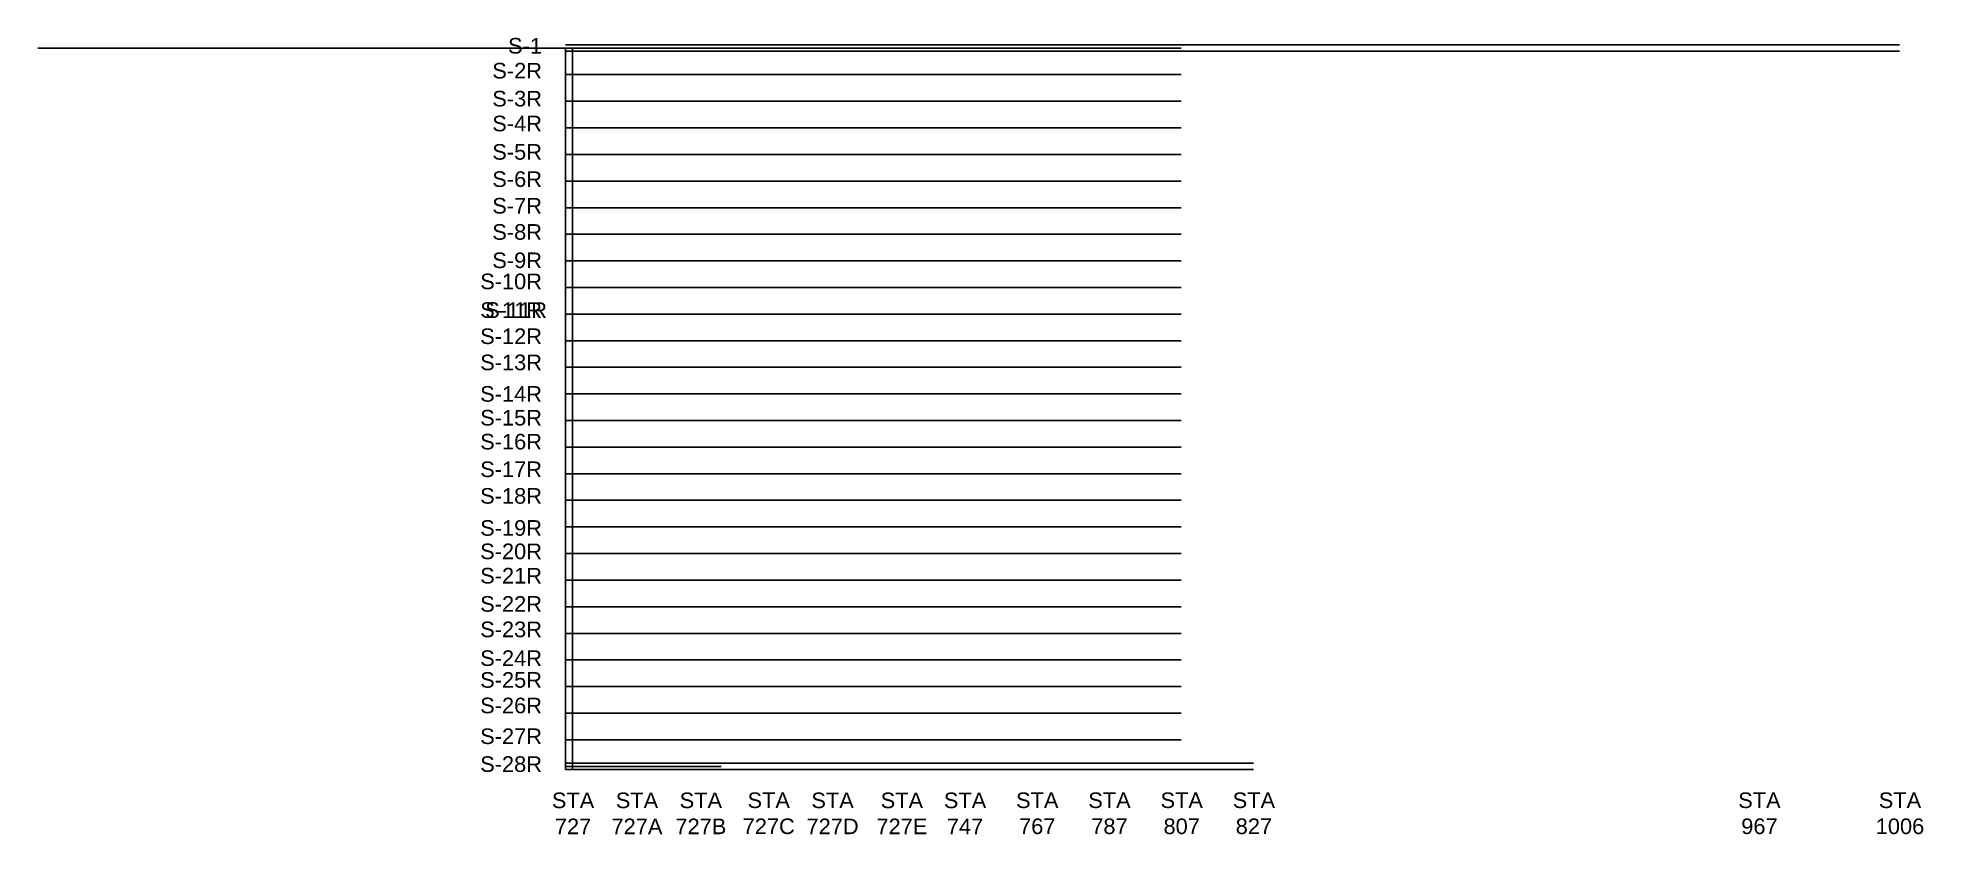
# Model space of a CAD drawing. Header units: millimetres. Extents: x 747 to 7762, y 902 to 3101.
# Drawn here: x 3244 to 4210, y 2278 to 2686 of the extents above; entities that cross this region are included whole.
import ezdxf

# ---------------------------------------------------------------- set-up
doc = ezdxf.new("R2010")
doc.units = ezdxf.units.MM
doc.layers.get('0').update_dxf_attribs({"color": 4})
doc.styles.get("Standard").update_dxf_attribs({"font": 'arial.ttf'})

msp = doc.modelspace()

# ---------------------------------------------------------------- texts
at = {"lineweight": -3, "char_height": 8}
for s, width, insert, attachment_point in [('S-1', 28.2758, (3502.2, 2677.52), 9), ('S-2R', 28.2758, (3502.2, 2664.75), 9), ('S-3R', 28.2758, (3502.2, 2650.42), 9), ('S-4R', 134.196, (3502.2, 2637.69), 9), ('S-5R', 28.2758, (3502.2, 2623.15), 9), ('S-6R', 28.2758, (3502.2, 2609.18), 9), ('S-7R', 28.2758, (3502.2, 2595.54), 9), ('S-8R', 28.2758, (3502.2, 2582.12), 9), ('S-9R', 28.2758, (3502.2, 2567.6), 9), ('S-10R', 140.1826, (3502.2, 2556.79), 9), ('S-11R', 28.2758, (3502.2, 2542.11), 9), ('S-11R', 28.2758, (3473.09, 2542.11), 7), ('S-12R', 28.2758, (3502.2, 2528.7), 9), ('S-13R', 28.2758, (3502.2, 2515.28), 9), ('S-14R', 139.7056, (3502.2, 2499.16), 9), ('S-15R', 28.2758, (3502.2, 2486.96), 9), ('S-16R', 28.2758, (3502.2, 2474.69), 9), ('S-17R', 28.2758, (3502.2, 2460.54), 9), ('S-18R', 28.2758, (3502.2, 2446.91), 9), ('S-19R', 139.2386, (3502.2, 2430.47), 9), ('S-20R', 28.2758, (3502.2, 2418.48), 9), ('S-21R', 28.2758, (3502.2, 2406.01), 9), ('S-22R', 28.2758, (3502.2, 2391.56), 9), ('S-23R', 28.2758, (3502.2, 2378.51), 9), ('S-24R', 28.2758, (3502.2, 2363.77), 9), ('S-25R', 28.2758, (3502.2, 2352.61), 9), ('S-26R', 154.2355, (3502.2, 2339.52), 9), ('S-27R', 28.2758, (3502.2, 2323.76), 9), ('S-28R', 28.2758, (3502.2, 2309.5), 9), ('STA \\P727C', 28.8004, (3618.36, 2288.36), 5), ('STA \\P767', 28.8004, (3755.94, 2288.36), 5), ('STA \\P787', 28.8004, (3792.94, 2288.36), 5), ('STA \\P807', 28.8004, (3829.94, 2288.36), 5), ('STA \\P827', 28.8004, (3866.94, 2288.36), 5), ('STA \\P967', 28.8004, (4125.94, 2288.36), 5), ('STA \\P1006', 28.8004, (4197.94, 2288.36), 5), ('STA \\P727', 28.8004, (3518.12, 2288.36), 5), ('STA \\P727A', 28.8004, (3550.86, 2288.36), 5), ('STA \\P727B', 28.8004, (3583.6, 2288.36), 5), ('STA \\P727D', 28.8004, (3651.08, 2288.36), 5), ('STA \\P727E', 28.8004, (3686.59, 2288.36), 5), ('STA \\P747', 28.8004, (3718.94, 2288.36), 5)]:
    msp.add_mtext_dynamic_manual_height_columns(s, width=width, gutter_width=12.5, heights=[0], dxfattribs=dict(at, insert=insert, attachment_point=attachment_point))

# ---------------------------------------------------------------- linework, layer by layer
at = {"lineweight": -3}
for p, q in [((3718.67, 2680.46), (3243.84, 2680.46)), ((3514.25, 2680.46), (3514.25, 2312.44)), ((3514.25, 2680.46), (3829.67, 2680.46)), ((3514.25, 2653.2), (3829.67, 2653.2)), ((3514.25, 2625.94), (3829.67, 2625.94)), ((3514.25, 2598.68), (3829.67, 2598.68)), ((3514.25, 2571.42), (3829.67, 2571.42)), ((3514.25, 2544.16), (3829.67, 2544.16)), ((3514.25, 2544.16), (3829.67, 2544.16)), ((3514.25, 2516.9), (3829.67, 2516.9)), ((3514.25, 2489.64), (3829.67, 2489.64)), ((3514.25, 2462.37), (3829.67, 2462.37)), ((3514.25, 2435.11), (3829.67, 2435.11)), ((3514.25, 2407.85), (3829.67, 2407.85)), ((3514.25, 2380.59), (3829.67, 2380.59)), ((3514.25, 2353.33), (3829.67, 2353.33)), ((3514.25, 2326.07), (3829.67, 2326.07))]:
    msp.add_line(p, q, dxfattribs=at)
for p, q in [((4197.67, 2682.06), (3514.25, 2682.06)), ((3514.25, 2680.46), (3514.25, 2310.84)), ((4197.67, 2678.86), (3514.25, 2678.86)), ((3517.85, 2680.46), (3517.85, 2310.84)), ((3866.67, 2314.04), (3514.25, 2314.04)), ((3751.73, 2310.84), (3514.25, 2310.84))]:
    msp.add_line(p, q)
at = {"color": 4, "lineweight": -3}
for p, q in [((3514.25, 2666.83), (3829.67, 2666.83)), ((3514.25, 2639.57), (3829.67, 2639.57)), ((3514.25, 2612.31), (3829.67, 2612.31)), ((3514.25, 2585.05), (3829.67, 2585.05)), ((3514.25, 2557.79), (3829.67, 2557.79)), ((3514.25, 2530.53), (3829.67, 2530.53)), ((3514.25, 2503.27), (3829.67, 2503.27)), ((3514.25, 2476), (3829.67, 2476)), ((3514.25, 2448.74), (3829.67, 2448.74)), ((3514.25, 2421.48), (3829.67, 2421.48)), ((3514.25, 2394.22), (3829.67, 2394.22)), ((3514.25, 2366.96), (3829.67, 2366.96)), ((3514.25, 2339.7), (3829.67, 2339.7)), ((3514.25, 2314.04), (3514.25, 2310.84)), ((3514.25, 2312.44), (3593.97, 2312.44)), ((3751.73, 2310.84), (3866.67, 2310.84))]:
    msp.add_line(p, q, dxfattribs=at)

msp.set_redraw_order([(e.dxf.handle, doc.entitydb.next_handle()) for e in msp.query("TEXT MTEXT ATTDEF DIMENSION ARC_DIMENSION")])  # texts and dimensions are drawn at this point

doc.saveas('drawing.dxf')
